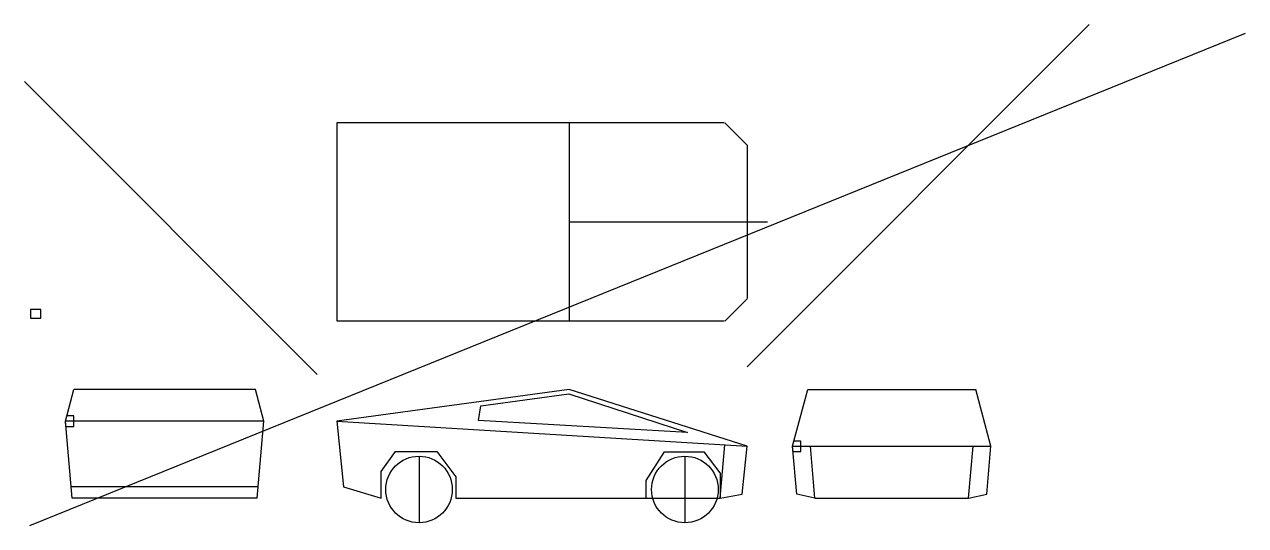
# Model space of a CAD drawing. Header units: millimetres. Extents: x 1207 to 16421, y -1609 to 10563.
# Drawn here: x 8889 to 12827, y 8949 to 10563 of the extents above; entities that cross this region are included whole.
import ezdxf

# ---------------------------------------------------------------- set-up
doc = ezdxf.new("R2010")
doc.units = ezdxf.units.MM
doc.layers.add('simple frame', color=7, linetype='Continuous')
doc.layers.add('simplify body', color=3, linetype='Continuous')

msp = doc.modelspace()

# ---------------------------------------------------------------- linework, layer by layer
at = {"layer": 'simple frame'}
for p, q in [((9021.284, 9284.918), (9025.839, 9301.918)), ((9022.771, 9267.918), (9021.284, 9284.918)), ((11366.242, 9203.942), (11370.798, 9220.942)), ((11367.73, 9186.942), (11366.242, 9203.942))]:
    msp.add_line(p, q, dxfattribs=at)
msp.add_lwpolyline([(8908.353, 9617.301), (8942.353, 9617.301), (8942.353, 9644.301), (8908.353, 9644.301)], close=True, dxfattribs=at)
for points in [[(9022.771, 9267.918), (9048.284, 9267.918), (9048.284, 9301.918), (9025.839, 9301.918)], [(11367.73, 9186.942), (11393.242, 9186.942), (11393.242, 9220.942), (11370.798, 9220.942)]]:
    msp.add_lwpolyline(points, dxfattribs=at)
at = {"layer": 'simplify body'}
for p, q in [((11219.401, 9459.943), (12322.865, 10563.407)), ((8906.41, 8948.526), (12827.314, 10535.328)), ((9832.964, 9435.104), (8888.902, 10379.167)), ((11145.564, 10246.784), (9896.898, 10246.784)), ((9896.898, 10246.784), (9896.898, 9606.784)), ((10645.901, 10246.784), (10645.901, 9606.784)), ((11147.341, 10246.784), (11219.692, 10174.433)), ((11219.692, 10174.433), (11219.692, 9679.761)), ((9896.898, 10144.418), (9896.898, 9709.151)), ((10645.901, 9926.784), (11285.47, 9926.784)), ((11147.966, 9606.784), (11220.317, 9679.136)), ((11146.189, 9606.784), (9897.523, 9606.784)), ((9021.284, 9284.918), (9048.509, 9386.524)), ((9634.059, 9386.524), (9048.509, 9386.524)), ((9661.284, 9284.918), (9634.059, 9386.524)), ((10645.901, 9386.524), (9896.898, 9284.918)), ((11219.692, 9203.942), (10645.901, 9386.524)), ((11366.242, 9203.942), (11415.165, 9386.524)), ((11415.165, 9386.524), (11957.32, 9386.524)), ((12006.242, 9203.942), (11957.32, 9386.524)), ((10353.143, 9286.955), (10360.515, 9334.466)), ((10360.515, 9334.466), (10644.672, 9373.022)), ((10644.672, 9373.022), (11027.41, 9248.742)), ((9661.284, 9284.918), (9021.284, 9284.918)), ((9042.984, 9036.887), (9021.284, 9284.918)), ((9639.584, 9036.887), (9661.284, 9284.918)), ((9896.898, 9284.918), (9917.967, 9073.72)), ((9896.898, 9284.918), (11219.692, 9203.942)), ((11027.41, 9248.742), (10353.143, 9286.955)), ((10039.653, 9122.86), (10085.88, 9186.973)), ((10085.88, 9186.973), (10219.362, 9186.973)), ((10219.362, 9186.973), (10279.883, 9106.058)), ((10893.693, 9093.517), (10953.634, 9185.663)), ((10953.634, 9185.663), (11081.673, 9185.663)), ((11132.342, 9118.829), (11081.673, 9185.663)), ((11132.342, 9036.887), (11147.354, 9208.48)), ((11204.032, 9049.379), (11219.692, 9203.942)), ((11366.242, 9203.942), (12006.242, 9203.942)), ((11379.765, 9049.379), (11366.242, 9203.942)), ((11438.594, 9036.887), (11423.978, 9203.942)), ((11933.891, 9036.887), (11948.506, 9203.942)), ((11992.72, 9049.379), (12006.242, 9203.942)), ((10161.553, 9172.162), (10161.553, 8957.479)), ((11019.034, 9172.162), (11019.034, 8957.479)), ((10039.653, 9036.887), (10039.653, 9122.86)), ((10279.883, 9106.058), (10279.883, 9036.887)), ((11132.342, 9118.829), (11132.342, 9036.887)), ((9642.807, 9073.72), (9039.761, 9073.72)), ((9917.967, 9073.72), (10039.653, 9036.887)), ((10893.693, 9036.887), (10893.693, 9093.517)), ((9639.584, 9036.887), (9042.984, 9036.887)), ((10279.883, 9036.887), (10893.693, 9036.887)), ((10586.788, 9036.887), (11132.342, 9036.887)), ((11132.342, 9036.887), (11204.032, 9049.379)), ((11438.594, 9036.887), (11379.765, 9049.379)), ((11438.594, 9036.887), (11933.891, 9036.887)), ((11933.891, 9036.887), (11992.72, 9049.379))]:
    msp.add_line(p, q, dxfattribs=at)
for centre in [(10161.553, 9064.821), (11019.034, 9064.821)]:
    msp.add_circle(centre, 107.335, dxfattribs=at)

doc.saveas('drawing.dxf')
